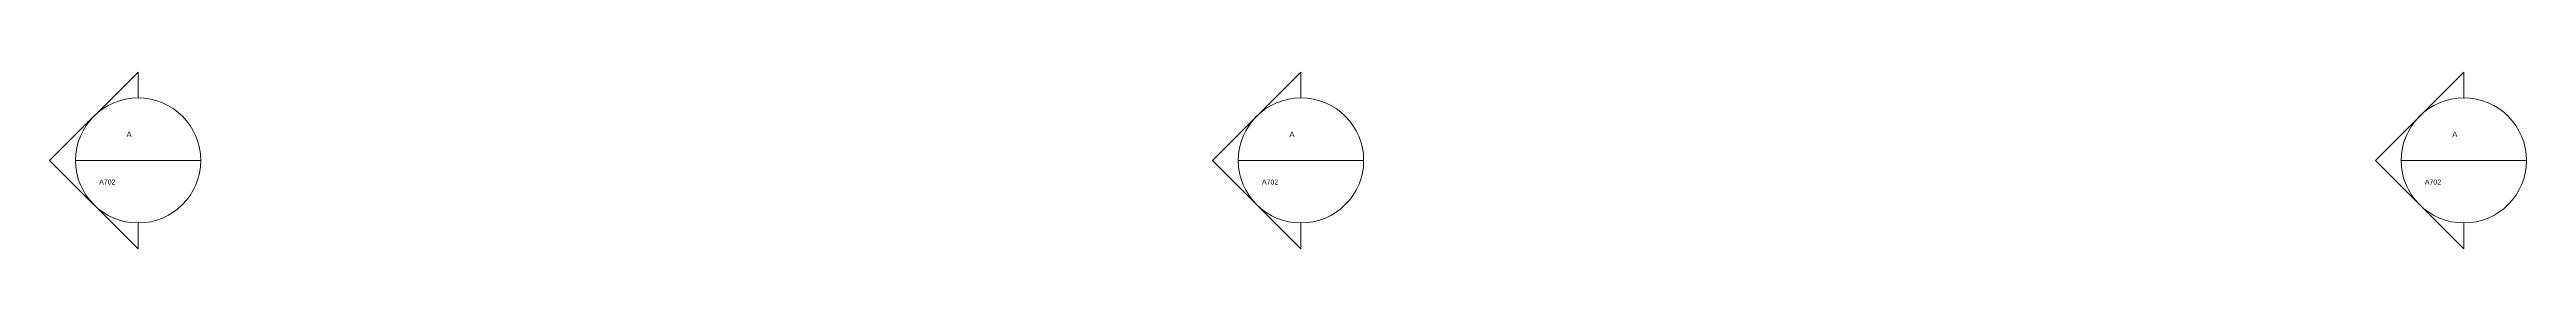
# Model space of a CAD drawing. Header units: centimetres. Extents: x -16179 to 12840, y -10704 to 3856.
# Drawn here: x 4063.6 to 4189.2, y -847.8 to -838.8 of the extents above; entities that cross this region are included whole.
import ezdxf

# ---------------------------------------------------------------- set-up
doc = ezdxf.new("R2010")
doc.units = ezdxf.units.CM
doc.header["$MEASUREMENT"] = 0
doc.layers.add('Linee e simboli_Num_Penna__2_Num_Penna__2_Num_Penna__2', color=2, linetype='Continuous', lineweight=18)
doc.styles.add('GENERATED_STYLE_1', font='Arial.ttf')

msp = doc.modelspace()

# ---------------------------------------------------------------- linework, layer by layer
at = {"layer": 'Linee e simboli_Num_Penna__2_Num_Penna__2_Num_Penna__2', "color": 2, "linetype": 'Continuous', "lineweight": 18}
for p, q in [((4068.05, -838.84), (4063.56, -843.33)), ((4068.05, -838.84), (4068.05, -840.15)), ((4127.05, -838.84), (4122.56, -843.33)), ((4127.05, -838.84), (4127.05, -840.15)), ((4186.05, -838.84), (4181.56, -843.33)), ((4186.05, -838.84), (4186.05, -840.15)), ((4063.56, -843.33), (4068.05, -847.82)), ((4064.87, -843.33), (4071.23, -843.33)), ((4122.56, -843.33), (4127.05, -847.82)), ((4123.87, -843.33), (4130.23, -843.33)), ((4181.56, -843.33), (4186.05, -847.82)), ((4182.87, -843.33), (4189.23, -843.33)), ((4068.05, -846.51), (4068.05, -847.82)), ((4127.05, -846.51), (4127.05, -847.82)), ((4186.05, -846.51), (4186.05, -847.82))]:
    msp.add_line(p, q, dxfattribs=at)
for centre in [(4068.05, -843.33), (4127.05, -843.33), (4186.05, -843.33)]:
    msp.add_circle(centre, 3.18, dxfattribs=at)

# ---------------------------------------------------------------- texts
at = {"layer": 'Linee e simboli_Num_Penna__2_Num_Penna__2_Num_Penna__2', "color": 2, "linetype": 'Continuous', "lineweight": 18, "attachment_point": 4, "style": 'GENERATED_STYLE_1'}
for s, insert, char_height in [('\\A1;A', (4067.46, -842), 0.283), ('\\A1;A', (4126.46, -842), 0.283), ('\\A1;A', (4185.46, -842), 0.283), ('\\A1;A702', (4066.07, -844.43), 0.254), ('\\A1;A702', (4125.07, -844.43), 0.254), ('\\A1;A702', (4184.07, -844.43), 0.254)]:
    msp.add_mtext(s, dxfattribs=dict(at, insert=insert, char_height=char_height))

doc.saveas('drawing.dxf')
